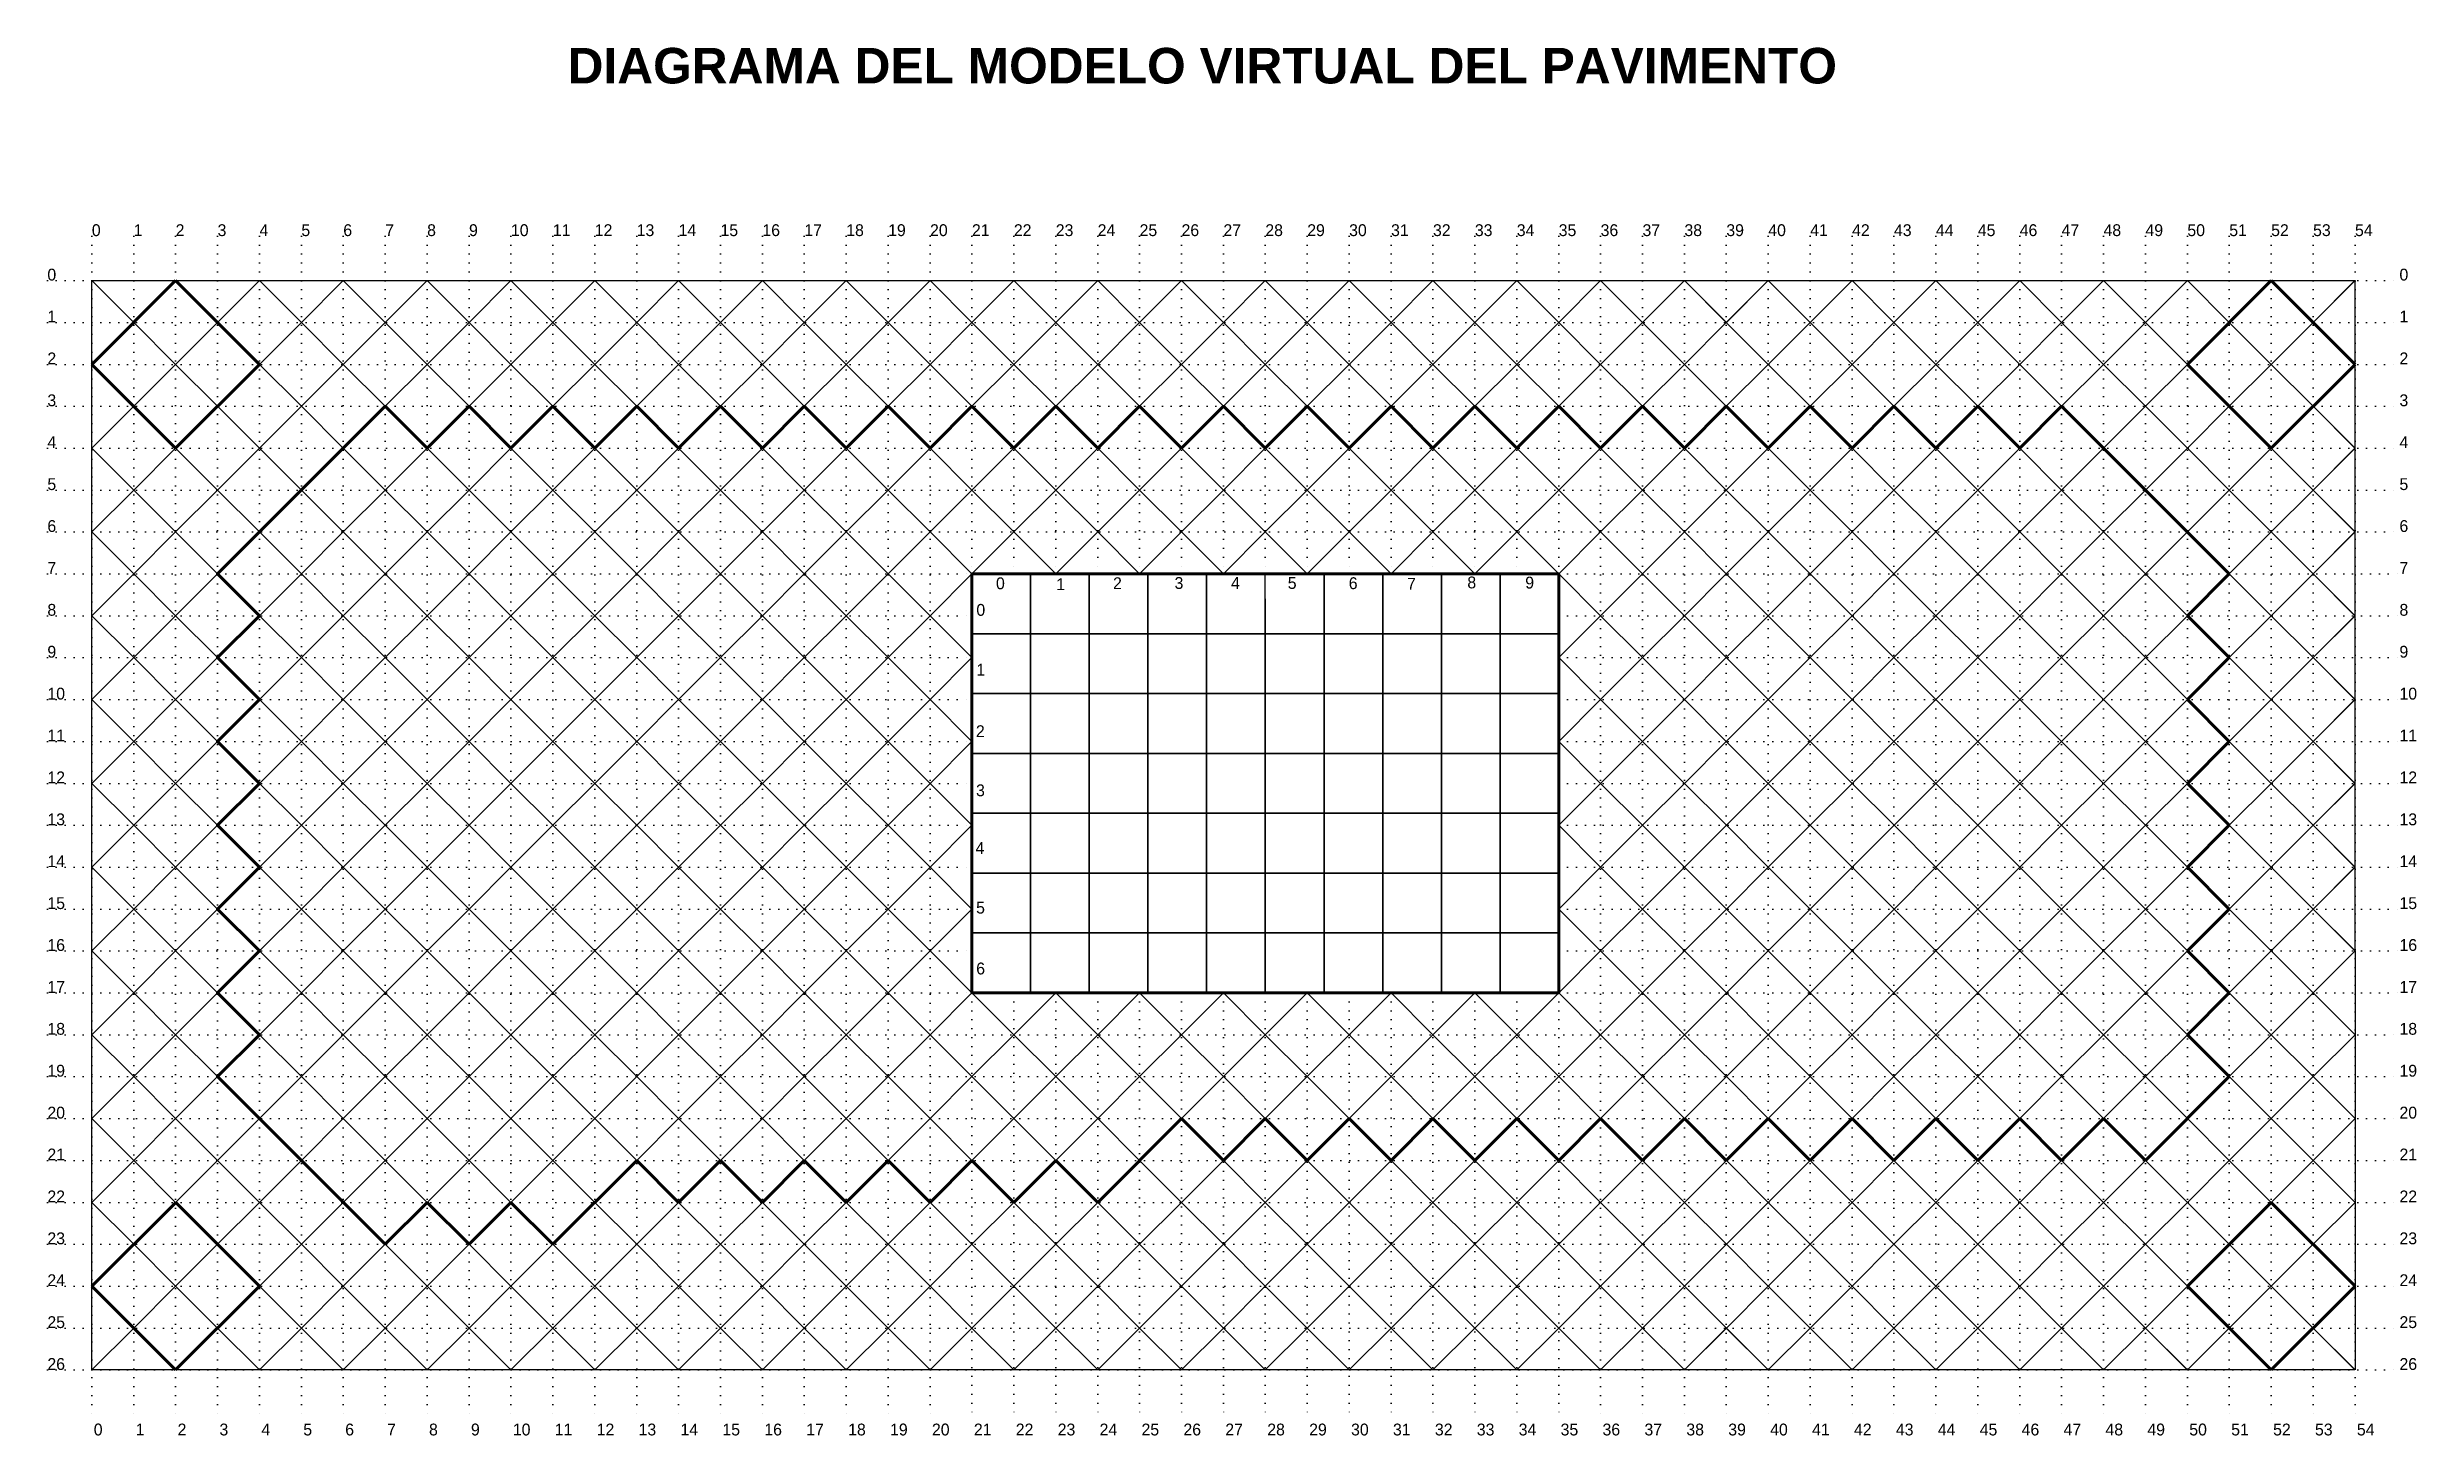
# Paper-space layout 'Layout1 (2)' of a CAD drawing. Header units: millimetres. Extents: x 307 to 8301, y 890 to 5576.
import ezdxf

# ---------------------------------------------------------------- set-up
doc = ezdxf.new("R2010")
doc.units = ezdxf.units.MM
doc.linetypes.add('ACAD_ISO07W100', pattern=[3, 0, -3])

psp = doc.layouts.new('Layout1 (2)')

# ---------------------------------------------------------------- texts
at = {"color": 4, "lineweight": 60, "insert": (2062.1, 5573.9), "char_height": 120, "width": 4457.039, "attachment_point": 1}
psp.add_mtext('{\\fArial|b1|i0|c0|p34;\\C7;DIAGRAMA DEL MODELO VIRTUAL DEL PAVIMENTO\\fArial|b0|i0|c0|p34;\\C4;}', dxfattribs=at)
at = {"char_height": 40, "attachment_point": 1}
for s, insert, width in [('0', (456.8, 4978.7), 90.501), ('1', (598.2, 4978.7), 90.501), ('2', (739.6, 4978.7), 90.501), ('3', (881.1, 4978.7), 90.501), ('4', (1022.5, 4978.7), 90.501), ('5', (1163.9, 4978.7), 90.501), ('6', (1305.3, 4978.7), 90.501), ('7', (1446.8, 4978.7), 90.501), ('8', (1588.2, 4978.7), 90.501), ('9', (1729.6, 4978.7), 90.501), ('10', (1871, 4978.7), 90.501), ('11', (2012.4, 4978.7), 90.501), ('12', (2153.9, 4978.7), 90.501), ('13', (2295.3, 4978.7), 90.501), ('14', (2436.7, 4978.7), 90.501), ('15', (2578.1, 4978.7), 90.501), ('16', (2719.5, 4978.7), 90.501), ('17', (2861, 4978.7), 90.501), ('18', (3002.4, 4978.7), 90.501), ('19', (3143.8, 4978.7), 90.501), ('20', (3285.2, 4978.7), 90.501), ('21', (3426.7, 4978.7), 90.501), ('22', (3568.1, 4978.7), 90.501), ('23', (3709.5, 4978.7), 90.501), ('24', (3850.9, 4978.7), 90.501), ('25', (3992.3, 4978.7), 90.501), ('26', (4133.8, 4978.7), 90.501), ('27', (4275.2, 4978.7), 90.501), ('28', (4416.6, 4978.7), 90.501), ('29', (4558, 4978.7), 141.421), ('30', (4699.4, 4978.7), 90.501), ('31', (4840.9, 4978.7), 90.501), ('32', (4982.3, 4978.7), 90.501), ('33', (5123.7, 4978.7), 90.501), ('34', (5265.1, 4978.7), 90.501), ('35', (5406.6, 4978.7), 90.501), ('36', (5548, 4978.7), 90.501), ('37', (5689.4, 4978.7), 90.501), ('38', (5830.8, 4978.7), 90.501), ('39', (5972.2, 4978.7), 90.501), ('40', (6113.7, 4978.7), 90.501), ('41', (6255.1, 4978.7), 90.501), ('42', (6396.5, 4978.7), 90.501), ('43', (6537.9, 4978.7), 90.501), ('44', (6679.3, 4978.7), 90.501), ('45', (6820.8, 4978.7), 90.501), ('46', (6962.2, 4978.7), 90.501), ('47', (7103.6, 4978.7), 90.501), ('48', (7245, 4978.7), 90.501), ('49', (7386.5, 4978.7), 90.501), ('50', (7527.9, 4978.7), 90.501), ('51', (7669.3, 4978.7), 90.501), ('52', (7810.7, 4978.7), 90.501), ('53', (7952.1, 4978.7), 0.0000078), ('54', (8093.6, 4978.7), 90.501), ('0', (306.8, 4828.7), 90.501), ('0', (8243.6, 4828.7), 90.501), ('1', (306.8, 4687.3), 90.501), ('1', (8243.6, 4687.3), 90.501), ('2', (306.8, 4545.9), 90.501), ('2', (8243.6, 4545.9), 90.501), ('3', (306.8, 4404.5), 90.501), ('3', (8243.6, 4404.5), 90.501), ('4', (306.8, 4263), 90.501), ('4', (8243.6, 4263), 90.501), ('5', (306.8, 4121.6), 90.501), ('5', (8243.6, 4121.6), 90.501), ('6', (306.8, 3980.2), 90.501), ('6', (8243.6, 3980.2), 90.501), ('7', (306.8, 3838.8), 90.501), ('7', (8243.6, 3838.8), 90.501), ('0', (3507.8, 3786.8), 90.501), ('1', (3710.9, 3783.8), 90.501), ('2', (3902.8, 3787.1), 90.501), ('3', (4110.3, 3787.9), 90.501), ('4', (4300.9, 3788), 90.501), ('5', (4492.3, 3787.9), 90.501), ('6', (4698.1, 3787.2), 90.501), ('7', (4894.8, 3785.3), 90.501), ('8', (5098.3, 3789.7), 90.501), ('9', (5293.7, 3789.2), 90.501), ('8', (306.8, 3697.3), 90.501), ('0', (3441.6, 3697.1), 90.501), ('8', (8243.6, 3697.3), 90.501), ('9', (306.8, 3555.9), 90.501), ('9', (8243.6, 3555.9), 90.501), ('1', (3441.6, 3495.5), 90.501), ('10', (306.8, 3414.5), 90.501), ('10', (8243.6, 3414.5), 90.501), ('2', (3440, 3287.6), 90.501), ('11', (306.8, 3273.1), 90.501), ('11', (8243.6, 3273.1), 90.501), ('12', (306.8, 3131.7), 90.501), ('12', (8243.6, 3131.7), 90.501), ('3', (3440.5, 3088.1), 90.501), ('13', (306.8, 2990.2), 90.501), ('13', (8243.6, 2990.2), 90.501), ('4', (3438.7, 2893.2), 90.501), ('14', (306.8, 2848.8), 90.501), ('14', (8243.6, 2848.8), 90.501), ('15', (306.8, 2707.4), 90.501), ('5', (3440.7, 2692.1), 90.501), ('15', (8243.6, 2707.4), 90.501), ('16', (306.8, 2566), 90.501), ('16', (8243.6, 2566), 90.501), ('6', (3441, 2486.7), 90.501), ('17', (306.8, 2424.6), 90.501), ('17', (8243.6, 2424.6), 90.501), ('18', (306.8, 2283.1), 90.501), ('18', (8243.6, 2283.1), 90.501), ('19', (306.8, 2141.7), 90.501), ('19', (8243.6, 2141.7), 90.501), ('20', (306.8, 2000.3), 90.501), ('20', (8243.6, 2000.3), 90.501), ('21', (306.8, 1858.9), 90.501), ('21', (8243.6, 1858.9), 90.501), ('22', (306.8, 1717.4), 90.501), ('22', (8243.6, 1717.4), 90.501), ('23', (306.8, 1576), 90.501), ('23', (8243.6, 1576), 90.501), ('24', (306.8, 1434.6), 90.501), ('24', (8243.6, 1434.6), 90.501), ('25', (306.8, 1293.2), 90.501), ('25', (8243.6, 1293.2), 90.501), ('26', (306.8, 1151.8), 90.501), ('26', (8243.6, 1151.8), 90.501), ('0', (463.3, 930.7), 90.501), ('1', (604.7, 930.7), 90.501), ('2', (746.1, 930.7), 90.501), ('3', (887.5, 930.7), 90.501), ('4', (1029, 930.7), 90.501), ('5', (1170.4, 930.7), 90.501), ('6', (1311.8, 930.7), 90.501), ('7', (1453.2, 930.7), 90.501), ('8', (1594.6, 930.7), 90.501), ('9', (1736.1, 930.7), 90.501), ('10', (1877.5, 930.7), 90.501), ('11', (2018.9, 930.7), 90.501), ('12', (2160.3, 930.7), 90.501), ('13', (2301.7, 930.7), 90.501), ('14', (2443.2, 930.7), 90.501), ('15', (2584.6, 930.7), 90.501), ('16', (2726, 930.7), 90.501), ('17', (2867.4, 930.7), 90.501), ('18', (3008.9, 930.7), 90.501), ('19', (3150.3, 930.7), 90.501), ('20', (3291.7, 930.7), 90.501), ('21', (3433.1, 930.7), 90.501), ('22', (3574.5, 930.7), 90.501), ('23', (3716, 930.7), 90.501), ('24', (3857.4, 930.7), 90.501), ('25', (3998.8, 930.7), 90.501), ('26', (4140.2, 930.7), 90.501), ('27', (4281.6, 930.7), 90.501), ('28', (4423.1, 930.7), 90.501), ('29', (4564.5, 930.7), 141.421), ('30', (4705.9, 930.7), 90.501), ('31', (4847.3, 930.7), 90.501), ('32', (4988.8, 930.7), 90.501), ('33', (5130.2, 930.7), 90.501), ('34', (5271.6, 930.7), 90.501), ('35', (5413, 930.7), 90.501), ('36', (5554.4, 930.7), 90.501), ('37', (5695.9, 930.7), 90.501), ('38', (5837.3, 930.7), 90.501), ('39', (5978.7, 930.7), 90.501), ('40', (6120.1, 930.7), 90.501), ('41', (6261.5, 930.7), 90.501), ('42', (6403, 930.7), 90.501), ('43', (6544.4, 930.7), 90.501), ('44', (6685.8, 930.7), 90.501), ('45', (6827.2, 930.7), 90.501), ('46', (6968.7, 930.7), 90.501), ('47', (7110.1, 930.7), 90.501), ('48', (7251.5, 930.7), 90.501), ('49', (7392.9, 930.7), 90.501), ('50', (7534.3, 930.7), 90.501), ('51', (7675.8, 930.7), 90.501), ('52', (7817.2, 930.7), 90.501), ('53', (7958.6, 930.7), 0.0000078), ('54', (8100, 930.7), 90.501)]:
    psp.add_mtext(s, dxfattribs=dict(at, insert=insert, width=width))

# ---------------------------------------------------------------- blocks, each defined once
blk = doc.blocks.new('A$C41CC3310')
blk.add_line((141.4, 282.8), (141.4, 0))
blk.add_lwpolyline([(141.4, 282.8), (0, 141.4), (141.4, 0)])

# ---------------------------------------------------------------- linework, layer by layer
at = {"color": 253, "linetype": 'ACAD_ISO07W100', "ltscale": 10}
for p, q in [((456.8, 4938.7), (456.8, 961.8)), ((598.2, 4938.7), (598.2, 961.8)), ((739.6, 4938.7), (739.6, 961.8)), ((881.1, 4938.7), (881.1, 961.8)), ((1022.5, 4938.7), (1022.5, 961.8)), ((1163.9, 4938.7), (1163.9, 961.8)), ((1305.3, 4938.7), (1305.3, 961.8)), ((1446.8, 4938.7), (1446.8, 961.8)), ((1588.2, 4938.7), (1588.2, 961.8)), ((1729.6, 4938.7), (1729.6, 961.8)), ((1871, 4938.7), (1871, 961.8)), ((2012.4, 4938.7), (2012.4, 961.8)), ((2153.9, 4938.7), (2153.9, 961.8)), ((2295.3, 4938.7), (2295.3, 961.8)), ((2436.7, 4938.7), (2436.7, 961.8)), ((2578.1, 4938.7), (2578.1, 961.8)), ((2719.5, 4938.7), (2719.5, 961.8)), ((2861, 4938.7), (2861, 961.8)), ((3002.4, 4938.7), (3002.4, 961.8)), ((3143.8, 4938.7), (3143.8, 961.8)), ((3285.2, 4938.7), (3285.2, 961.8)), ((3426.7, 4938.7), (3426.7, 3798.8)), ((3568.1, 4938.7), (3568.1, 3798.8)), ((3709.5, 4938.7), (3709.5, 3798.8)), ((3850.9, 4938.7), (3850.9, 3798.8)), ((3992.3, 4938.7), (3992.3, 3798.8)), ((4133.8, 4938.7), (4133.8, 3798.8)), ((4275.2, 4938.7), (4275.2, 3798.8)), ((4416.6, 4938.7), (4416.6, 3798.8)), ((4558, 4938.7), (4558, 3798.8)), ((4699.4, 4938.7), (4699.4, 3798.8)), ((4840.9, 4938.7), (4840.9, 3798.8)), ((4982.3, 4938.7), (4982.3, 3798.8)), ((5123.7, 4938.7), (5123.7, 3798.8)), ((5265.1, 4938.7), (5265.1, 3798.8)), ((5406.6, 4938.7), (5406.6, 3783.1)), ((5548, 4938.7), (5548, 961.8)), ((5689.4, 4938.7), (5689.4, 961.8)), ((5830.8, 4938.7), (5830.8, 961.8)), ((5972.2, 4938.7), (5972.2, 961.8)), ((6113.7, 4938.7), (6113.7, 961.8)), ((6255.1, 4938.7), (6255.1, 961.8)), ((6396.5, 4938.7), (6396.5, 961.8)), ((6537.9, 4938.7), (6537.9, 961.8)), ((6679.3, 4938.7), (6679.3, 961.8)), ((6820.8, 4938.7), (6820.8, 961.8)), ((6962.2, 4938.7), (6962.2, 961.8)), ((7103.6, 4938.7), (7103.6, 961.8)), ((7245, 4938.7), (7245, 961.8)), ((7386.5, 4938.7), (7386.5, 961.8)), ((7527.9, 4938.7), (7527.9, 961.8)), ((7669.3, 4938.7), (7669.3, 961.8)), ((7810.7, 4938.7), (7810.7, 961.8)), ((7952.1, 4938.7), (7952.1, 961.8)), ((8093.6, 4938.7), (8093.6, 961.8)), ((306.8, 4788.7), (8243.6, 4788.7)), ((306.8, 4647.3), (8243.6, 4647.3)), ((306.8, 4505.9), (8243.6, 4505.9)), ((306.8, 4364.5), (8243.6, 4364.5)), ((306.8, 4223), (8243.6, 4223)), ((306.8, 4081.6), (8243.6, 4081.6)), ((306.8, 3940.2), (8243.6, 3940.2)), ((306.8, 3798.8), (3426.7, 3798.8)), ((5406.6, 3798.8), (8243.6, 3798.8)), ((306.8, 3657.3), (3426.7, 3657.3)), ((5406.6, 3657.3), (8243.6, 3657.3)), ((306.8, 3515.9), (3426.7, 3515.9)), ((5406.6, 3515.9), (8243.6, 3515.9)), ((306.8, 3374.5), (3426.7, 3374.5)), ((5406.6, 3374.5), (8243.6, 3374.5)), ((306.8, 3233.1), (3426.7, 3233.1)), ((5406.6, 3233.1), (8243.6, 3233.1)), ((306.8, 3091.7), (3426.7, 3091.7)), ((5406.6, 3091.7), (8243.6, 3091.7)), ((306.8, 2950.2), (3426.7, 2950.2)), ((5406.6, 2950.2), (8243.6, 2950.2)), ((306.8, 2808.8), (3426.7, 2808.8)), ((5406.6, 2808.8), (8243.6, 2808.8)), ((306.8, 2667.4), (3426.7, 2667.4)), ((5406.6, 2667.4), (8243.6, 2667.4)), ((306.8, 2526), (3426.7, 2526)), ((5406.6, 2526), (8243.6, 2526)), ((306.8, 2384.6), (3426.7, 2384.6)), ((3426.7, 2384.6), (3426.7, 961.8)), ((3568.1, 2384.6), (3568.1, 961.8)), ((3709.5, 2384.6), (3709.5, 961.8)), ((3850.9, 2384.6), (3850.9, 961.8)), ((3992.3, 2384.6), (3992.3, 961.8)), ((4133.8, 2384.6), (4133.8, 961.8)), ((4275.2, 2384.6), (4275.2, 961.8)), ((4416.6, 2384.6), (4416.6, 961.8)), ((4558, 2384.6), (4558, 961.8)), ((4699.4, 2384.6), (4699.4, 961.8)), ((4840.9, 2384.6), (4840.9, 961.8)), ((4982.3, 2384.6), (4982.3, 961.8)), ((5123.7, 2384.6), (5123.7, 961.8)), ((5265.1, 2384.6), (5265.1, 961.8)), ((5406.5, 2384.6), (8243.6, 2384.6)), ((5406.6, 2384.6), (5406.6, 961.8)), ((306.8, 2243.1), (8243.6, 2243.1)), ((306.8, 2101.7), (8243.6, 2101.7)), ((306.8, 1960.3), (8243.6, 1960.3)), ((306.8, 1818.9), (8243.6, 1818.9)), ((306.8, 1677.4), (8243.6, 1677.4)), ((306.8, 1536), (8243.6, 1536)), ((306.8, 1394.6), (8243.6, 1394.6)), ((306.8, 1253.2), (8243.6, 1253.2)), ((306.8, 1111.8), (8243.6, 1111.8))]:
    psp.add_line(p, q, dxfattribs=at)
at = {"color": 6, "lineweight": 60}
for p, q in [((456.8, 4505.9), (739.6, 4788.7)), ((739.6, 4788.7), (1022.5, 4505.9)), ((7527.9, 4505.9), (7810.7, 4788.7)), ((7810.7, 4788.7), (8093.6, 4505.9)), ((739.6, 4223.1), (456.8, 4505.9)), ((1022.5, 4505.9), (739.6, 4223.1)), ((7810.7, 4223.1), (7527.9, 4505.9)), ((8093.6, 4505.9), (7810.7, 4223.1)), ((456.8, 1394.6), (739.7, 1677.4)), ((739.7, 1677.4), (1022.5, 1394.6)), ((7810.7, 1677.5), (7527.9, 1394.6)), ((8093.6, 1394.6), (7810.7, 1677.5)), ((739.6, 1111.8), (456.8, 1394.6)), ((1022.5, 1394.6), (739.6, 1111.8)), ((7527.9, 1394.6), (7810.7, 1111.8)), ((7810.7, 1111.8), (8093.6, 1394.6))]:
    psp.add_line(p, q, dxfattribs=at)
at = {"color": 40, "lineweight": 60}
for p, q in [((1446.8, 4364.5), (1305.4, 4223)), ((1588.2, 4223.1), (1446.8, 4364.5)), ((1729.6, 4364.5), (1588.2, 4223.1)), ((1871, 4223.1), (1729.6, 4364.5)), ((2012.4, 4364.5), (1871, 4223.1)), ((2153.9, 4223), (2012.4, 4364.5)), ((2295.3, 4364.5), (2153.9, 4223)), ((2436.7, 4223), (2295.3, 4364.5)), ((2578.1, 4364.5), (2436.7, 4223)), ((2719.5, 4223.1), (2578.1, 4364.5)), ((2861, 4364.5), (2719.5, 4223.1)), ((3002.4, 4223), (2861, 4364.5)), ((3143.8, 4364.5), (3002.4, 4223)), ((3285.3, 4223), (3143.8, 4364.5)), ((3426.7, 4364.5), (3285.3, 4223)), ((3568.1, 4223), (3426.7, 4364.5)), ((3709.5, 4364.5), (3568.1, 4223)), ((3850.9, 4223), (3709.5, 4364.5)), ((3992.3, 4364.5), (3850.9, 4223)), ((4133.8, 4223), (3992.3, 4364.5)), ((4275.2, 4364.5), (4133.8, 4223)), ((4416.6, 4223), (4275.2, 4364.5)), ((4558, 4364.5), (4416.6, 4223)), ((4699.4, 4223.1), (4558, 4364.5)), ((4840.9, 4364.5), (4699.4, 4223.1)), ((4982.3, 4223), (4840.9, 4364.5)), ((5123.7, 4364.5), (4982.3, 4223)), ((5265.1, 4223.1), (5123.7, 4364.5)), ((5406.5, 4364.5), (5265.1, 4223.1)), ((5548, 4223.1), (5406.5, 4364.5)), ((5689.4, 4364.5), (5548, 4223.1)), ((5830.8, 4223.1), (5689.4, 4364.5)), ((5972.2, 4364.5), (5830.8, 4223.1)), ((6113.7, 4223), (5972.2, 4364.5)), ((6255.1, 4364.5), (6113.7, 4223)), ((6396.5, 4223.1), (6255.1, 4364.5)), ((6537.9, 4364.5), (6396.5, 4223.1)), ((6679.4, 4223), (6537.9, 4364.5)), ((6820.8, 4364.5), (6679.4, 4223)), ((6962.2, 4223), (6820.8, 4364.5)), ((7103.6, 4364.5), (6962.2, 4223)), ((7669.3, 3798.8), (7103.6, 4364.5)), ((1305.3, 4223.1), (881.1, 3798.8)), ((881.1, 3798.8), (1022.5, 3657.3)), ((7527.9, 3657.3), (7669.3, 3798.8)), ((1022.5, 3657.3), (881.1, 3515.9)), ((7669.3, 3515.9), (7527.9, 3657.3)), ((881.1, 3515.9), (1022.5, 3374.5)), ((7527.9, 3374.5), (7669.3, 3515.9)), ((1022.5, 3374.5), (881.1, 3233.1)), ((7669.3, 3233.1), (7527.9, 3374.5)), ((881.1, 3233.1), (1022.5, 3091.7)), ((7527.9, 3091.7), (7669.3, 3233.1)), ((1022.5, 3091.7), (881.1, 2950.3)), ((7669.3, 2950.2), (7527.9, 3091.7)), ((881.1, 2950.3), (1022.5, 2808.8)), ((7527.9, 2808.8), (7669.3, 2950.2)), ((1022.5, 2808.8), (881.1, 2667.4)), ((7669.3, 2667.4), (7527.9, 2808.8)), ((881.1, 2667.4), (1022.5, 2526)), ((7527.9, 2526), (7669.3, 2667.4)), ((1022.5, 2526), (881.1, 2384.6)), ((7669.3, 2384.6), (7527.9, 2526)), ((881.1, 2384.6), (1022.5, 2243.1)), ((7527.9, 2243.1), (7669.3, 2384.6)), ((1022.5, 2243.1), (881.1, 2101.8)), ((7669.3, 2101.7), (7527.9, 2243.1)), ((881.1, 2101.7), (1446.7, 1536)), ((7386.4, 1818.9), (7669.3, 2101.7)), ((3850.9, 1677.5), (4133.8, 1960.3)), ((4133.8, 1960.3), (4275.2, 1818.9)), ((4275.2, 1818.9), (4416.6, 1960.3)), ((4416.6, 1960.3), (4558, 1818.9)), ((4558, 1818.9), (4699.5, 1960.3)), ((4699.5, 1960.3), (4840.9, 1818.9)), ((4840.9, 1818.9), (4982.3, 1960.3)), ((4982.3, 1960.3), (5123.7, 1818.9)), ((5123.7, 1818.9), (5265.1, 1960.3)), ((5265.1, 1960.3), (5406.6, 1818.9)), ((5406.6, 1818.9), (5548, 1960.3)), ((5548, 1960.3), (5689.4, 1818.9)), ((5689.4, 1818.9), (5830.8, 1960.3)), ((5830.8, 1960.3), (5972.2, 1818.9)), ((5972.2, 1818.9), (6113.7, 1960.3)), ((6113.7, 1960.3), (6255.1, 1818.9)), ((6255.1, 1818.9), (6396.6, 1960.3)), ((6396.6, 1960.3), (6537.9, 1818.9)), ((6537.9, 1818.9), (6679.3, 1960.3)), ((6679.3, 1960.3), (6820.8, 1818.9)), ((6820.8, 1818.9), (6962.2, 1960.3)), ((6962.2, 1960.3), (7103.6, 1818.9)), ((7103.6, 1818.9), (7245, 1960.3)), ((7245, 1960.3), (7386.4, 1818.9)), ((2012.5, 1536), (2295.3, 1818.9)), ((2295.3, 1818.9), (2436.7, 1677.4)), ((2436.7, 1677.4), (2578.2, 1818.9)), ((2578.2, 1818.9), (2719.5, 1677.5)), ((2719.5, 1677.5), (2861, 1818.9)), ((2861, 1818.9), (3002.4, 1677.5)), ((3002.4, 1677.5), (3143.8, 1818.9)), ((3143.8, 1818.9), (3285.2, 1677.4)), ((3285.2, 1677.4), (3426.6, 1818.9)), ((3426.6, 1818.9), (3568, 1677.4)), ((3568, 1677.4), (3709.5, 1818.9)), ((3709.5, 1818.9), (3850.9, 1677.5)), ((1446.7, 1536), (1588.2, 1677.4)), ((1588.2, 1677.4), (1729.6, 1536)), ((1729.6, 1536), (1871, 1677.4)), ((1871, 1677.4), (2012.5, 1536))]:
    psp.add_line(p, q, dxfattribs=at)
at = {"color": 1, "lineweight": 60}
for p, q in [((3426.7, 3798.8), (3426.7, 2384.6)), ((5406.6, 3798.8), (3426.7, 3798.8)), ((5406.6, 2384.6), (5406.6, 3798.8)), ((3426.7, 2384.6), (5406.6, 2384.6))]:
    psp.add_line(p, q, dxfattribs=at)
psp.add_line((3568.1, 2101.7), (3568.1, 2101.7))
at = {"color": 3, "lineweight": 60}
psp.add_line((2436.7, 1677.4), (2436.7, 1677.4), dxfattribs=at)
for points in [[(739.6, 4788.7), (598.2, 4647.3), (739.6, 4505.9), (881.1, 4647.3)], [(1022.5, 4788.7), (881.1, 4647.3), (1022.5, 4505.9), (1163.9, 4647.3)], [(1305.3, 4788.7), (1163.9, 4647.3), (1305.3, 4505.9), (1446.8, 4647.3)], [(1588.2, 4788.7), (1446.8, 4647.3), (1588.2, 4505.9), (1729.6, 4647.3)], [(1871, 4788.7), (1729.6, 4647.3), (1871, 4505.9), (2012.4, 4647.3)], [(2153.9, 4788.7), (2012.4, 4647.3), (2153.9, 4505.9), (2295.3, 4647.3)], [(2436.7, 4788.7), (2295.3, 4647.3), (2436.7, 4505.9), (2578.1, 4647.3)], [(2719.5, 4788.7), (2578.1, 4647.3), (2719.5, 4505.9), (2861, 4647.3)], [(3002.4, 4788.7), (2861, 4647.3), (3002.4, 4505.9), (3143.8, 4647.3)], [(3285.2, 4788.7), (3143.8, 4647.3), (3285.2, 4505.9), (3426.7, 4647.3)], [(3568.1, 4788.7), (3426.7, 4647.3), (3568.1, 4505.9), (3709.5, 4647.3)], [(3850.9, 4788.7), (3709.5, 4647.3), (3850.9, 4505.9), (3992.3, 4647.3)], [(4133.8, 4788.7), (3992.3, 4647.3), (4133.8, 4505.9), (4275.2, 4647.3)], [(4416.6, 4788.7), (4275.2, 4647.3), (4416.6, 4505.9), (4558, 4647.3)], [(4699.4, 4788.7), (4558, 4647.3), (4699.4, 4505.9), (4840.9, 4647.3)], [(4982.3, 4788.7), (4840.9, 4647.3), (4982.3, 4505.9), (5123.7, 4647.3)], [(5265.1, 4788.7), (5123.7, 4647.3), (5265.1, 4505.9), (5406.6, 4647.3)], [(5548, 4788.7), (5406.6, 4647.3), (5548, 4505.9), (5689.4, 4647.3)], [(5830.8, 4788.7), (5689.4, 4647.3), (5830.8, 4505.9), (5972.2, 4647.3)], [(6113.7, 4788.7), (5972.2, 4647.3), (6113.7, 4505.9), (6255.1, 4647.3)], [(6396.5, 4788.7), (6255.1, 4647.3), (6396.5, 4505.9), (6537.9, 4647.3)], [(6679.3, 4788.7), (6537.9, 4647.3), (6679.3, 4505.9), (6820.8, 4647.3)], [(6962.2, 4788.7), (6820.8, 4647.3), (6962.2, 4505.9), (7103.6, 4647.3)], [(7245, 4788.7), (7103.6, 4647.3), (7245, 4505.9), (7386.5, 4647.3)], [(7527.9, 4788.7), (7386.5, 4647.3), (7527.9, 4505.9), (7669.3, 4647.3)], [(7810.7, 4788.7), (7669.3, 4647.3), (7810.7, 4505.9), (7952.1, 4647.3)], [(598.2, 4647.3), (456.8, 4505.9), (598.2, 4364.5), (739.6, 4505.9)], [(881.1, 4647.3), (739.6, 4505.9), (881.1, 4364.5), (1022.5, 4505.9)], [(1163.9, 4647.3), (1022.5, 4505.9), (1163.9, 4364.5), (1305.3, 4505.9)], [(1446.8, 4647.3), (1305.3, 4505.9), (1446.8, 4364.5), (1588.2, 4505.9)], [(1729.6, 4647.3), (1588.2, 4505.9), (1729.6, 4364.5), (1871, 4505.9)], [(2012.4, 4647.3), (1871, 4505.9), (2012.4, 4364.5), (2153.9, 4505.9)], [(2295.3, 4647.3), (2153.9, 4505.9), (2295.3, 4364.5), (2436.7, 4505.9)], [(2578.1, 4647.3), (2436.7, 4505.9), (2578.1, 4364.5), (2719.5, 4505.9)], [(2861, 4647.3), (2719.5, 4505.9), (2861, 4364.5), (3002.4, 4505.9)], [(3143.8, 4647.3), (3002.4, 4505.9), (3143.8, 4364.5), (3285.2, 4505.9)], [(3426.7, 4647.3), (3285.2, 4505.9), (3426.7, 4364.5), (3568.1, 4505.9)], [(4840.9, 4647.3), (4699.4, 4505.9), (4840.9, 4364.5), (4982.3, 4505.9)], [(7952.1, 4647.3), (7810.7, 4505.9), (7952.1, 4364.5), (8093.6, 4505.9)], [(3568.1, 4505.9), (3426.7, 4364.5), (3568.1, 4223.1), (3709.5, 4364.5)], [(3850.9, 4505.9), (3709.5, 4364.5), (3850.9, 4223.1), (3992.3, 4364.5)], [(4133.8, 4505.9), (3992.3, 4364.5), (4133.8, 4223.1), (4275.2, 4364.5)], [(4416.6, 4505.9), (4275.2, 4364.5), (4416.6, 4223.1), (4558, 4364.5)], [(4699.4, 4505.9), (4558, 4364.5), (4699.4, 4223.1), (4840.9, 4364.5)], [(4982.3, 4505.9), (4840.9, 4364.5), (4982.3, 4223.1), (5123.7, 4364.5)], [(5265.1, 4505.9), (5123.7, 4364.5), (5265.1, 4223.1), (5406.6, 4364.5)], [(5548, 4505.9), (5406.6, 4364.5), (5548, 4223.1), (5689.4, 4364.5)], [(5830.8, 4505.9), (5689.4, 4364.5), (5830.8, 4223.1), (5972.2, 4364.5)], [(6113.7, 4505.9), (5972.2, 4364.5), (6113.7, 4223.1), (6255.1, 4364.5)], [(6396.5, 4505.9), (6255.1, 4364.5), (6396.5, 4223.1), (6537.9, 4364.5)], [(6679.3, 4505.9), (6537.9, 4364.5), (6679.3, 4223.1), (6820.8, 4364.5)], [(6962.2, 4505.9), (6820.8, 4364.5), (6962.2, 4223.1), (7103.6, 4364.5)], [(7245, 4505.9), (7103.6, 4364.5), (7245, 4223.1), (7386.5, 4364.5)], [(7527.9, 4505.9), (7386.5, 4364.5), (7527.9, 4223.1), (7669.3, 4364.5)], [(7810.7, 4505.9), (7669.3, 4364.5), (7810.7, 4223.1), (7952.1, 4364.5)], [(598.2, 4364.5), (456.8, 4223.1), (598.2, 4081.6), (739.6, 4223.1)], [(881.1, 4364.5), (739.6, 4223.1), (881.1, 4081.6), (1022.5, 4223.1)], [(1163.9, 4364.5), (1022.5, 4223.1), (1163.9, 4081.6), (1305.3, 4223.1)], [(1446.8, 4364.5), (1305.3, 4223.1), (1446.8, 4081.6), (1588.2, 4223.1)], [(1729.6, 4364.5), (1588.2, 4223.1), (1729.6, 4081.6), (1871, 4223.1)], [(2012.4, 4364.5), (1871, 4223.1), (2012.4, 4081.6), (2153.9, 4223.1)], [(2295.3, 4364.5), (2153.9, 4223.1), (2295.3, 4081.6), (2436.7, 4223.1)], [(2578.1, 4364.5), (2436.7, 4223.1), (2578.1, 4081.6), (2719.5, 4223.1)], [(2861, 4364.5), (2719.5, 4223.1), (2861, 4081.6), (3002.4, 4223.1)], [(3143.8, 4364.5), (3002.4, 4223.1), (3143.8, 4081.6), (3285.2, 4223.1)], [(3426.7, 4364.5), (3285.2, 4223.1), (3426.7, 4081.6), (3568.1, 4223.1)], [(7952.1, 4364.5), (7810.7, 4223.1), (7952.1, 4081.6), (8093.6, 4223.1)], [(3568.1, 4223.1), (3426.7, 4081.6), (3568.1, 3940.2), (3709.5, 4081.6)], [(3850.9, 4223.1), (3709.5, 4081.6), (3850.9, 3940.2), (3992.3, 4081.6)], [(4133.8, 4223.1), (3992.3, 4081.6), (4133.8, 3940.2), (4275.2, 4081.6)], [(4416.6, 4223.1), (4275.2, 4081.6), (4416.6, 3940.2), (4558, 4081.6)], [(4699.4, 4223.1), (4558, 4081.6), (4699.4, 3940.2), (4840.9, 4081.6)], [(4982.3, 4223.1), (4840.9, 4081.6), (4982.3, 3940.2), (5123.7, 4081.6)], [(5265.1, 4223.1), (5123.7, 4081.6), (5265.1, 3940.2), (5406.6, 4081.6)], [(5548, 4223.1), (5406.6, 4081.6), (5548, 3940.2), (5689.4, 4081.6)], [(5830.8, 4223.1), (5689.4, 4081.6), (5830.8, 3940.2), (5972.2, 4081.6)], [(6113.7, 4223.1), (5972.2, 4081.6), (6113.7, 3940.2), (6255.1, 4081.6)], [(6396.5, 4223.1), (6255.1, 4081.6), (6396.5, 3940.2), (6537.9, 4081.6)], [(6679.3, 4223.1), (6537.9, 4081.6), (6679.3, 3940.2), (6820.8, 4081.6)], [(6962.2, 4223.1), (6820.8, 4081.6), (6962.2, 3940.2), (7103.6, 4081.6)], [(7245, 4223.1), (7103.6, 4081.6), (7245, 3940.2), (7386.5, 4081.6)], [(7527.9, 4223.1), (7386.5, 4081.6), (7527.9, 3940.2), (7669.3, 4081.6)], [(7810.7, 4223.1), (7669.3, 4081.6), (7810.7, 3940.2), (7952.1, 4081.6)], [(598.2, 4081.6), (456.8, 3940.2), (598.2, 3798.8), (739.6, 3940.2)], [(881.1, 4081.6), (739.6, 3940.2), (881.1, 3798.8), (1022.5, 3940.2)], [(1163.9, 4081.6), (1022.5, 3940.2), (1163.9, 3798.8), (1305.3, 3940.2)], [(1446.8, 4081.6), (1305.3, 3940.2), (1446.8, 3798.8), (1588.2, 3940.2)], [(1729.6, 4081.6), (1588.2, 3940.2), (1729.6, 3798.8), (1871, 3940.2)], [(2012.4, 4081.6), (1871, 3940.2), (2012.4, 3798.8), (2153.9, 3940.2)], [(2295.3, 4081.6), (2153.9, 3940.2), (2295.3, 3798.8), (2436.7, 3940.2)], [(2578.1, 4081.6), (2436.7, 3940.2), (2578.1, 3798.8), (2719.5, 3940.2)], [(2861, 4081.6), (2719.5, 3940.2), (2861, 3798.8), (3002.4, 3940.2)], [(3143.8, 4081.6), (3002.4, 3940.2), (3143.8, 3798.8), (3285.2, 3940.2)], [(3426.7, 4081.6), (3285.2, 3940.2), (3426.7, 3798.8), (3568.1, 3940.2)], [(3709.5, 4081.6), (3568.1, 3940.2), (3709.5, 3798.8), (3850.9, 3940.2)], [(3992.3, 4081.6), (3850.9, 3940.2), (3992.3, 3798.8), (4133.8, 3940.2)], [(4275.2, 4081.6), (4133.8, 3940.2), (4275.2, 3798.8), (4416.6, 3940.2)], [(4558, 4081.6), (4416.6, 3940.2), (4558, 3798.8), (4699.4, 3940.2)], [(4840.9, 4081.6), (4699.4, 3940.2), (4840.9, 3798.8), (4982.3, 3940.2)], [(5123.7, 4081.6), (4982.3, 3940.2), (5123.7, 3798.8), (5265.1, 3940.2)], [(7952.1, 4081.6), (7810.7, 3940.2), (7952.1, 3798.8), (8093.6, 3940.2)], [(5548, 3940.2), (5406.6, 3798.8), (5548, 3657.4), (5689.4, 3798.8)], [(5830.8, 3940.2), (5689.4, 3798.8), (5830.8, 3657.4), (5972.2, 3798.8)], [(6113.7, 3940.2), (5972.2, 3798.8), (6113.7, 3657.4), (6255.1, 3798.8)], [(6396.5, 3940.2), (6255.1, 3798.8), (6396.5, 3657.4), (6537.9, 3798.8)], [(6679.3, 3940.2), (6537.9, 3798.8), (6679.3, 3657.4), (6820.8, 3798.8)], [(6962.2, 3940.2), (6820.8, 3798.8), (6962.2, 3657.4), (7103.6, 3798.8)], [(7245, 3940.2), (7103.6, 3798.8), (7245, 3657.4), (7386.5, 3798.8)], [(7527.9, 3940.2), (7386.5, 3798.8), (7527.9, 3657.4), (7669.3, 3798.8)], [(7810.7, 3940.2), (7669.3, 3798.8), (7810.7, 3657.4), (7952.1, 3798.8)], [(598.2, 3798.8), (456.8, 3657.4), (598.2, 3515.9), (739.6, 3657.4)], [(881.1, 3798.8), (739.6, 3657.4), (881.1, 3515.9), (1022.5, 3657.4)], [(1163.9, 3798.8), (1022.5, 3657.4), (1163.9, 3515.9), (1305.3, 3657.4)], [(1446.8, 3798.8), (1305.3, 3657.4), (1446.8, 3515.9), (1588.2, 3657.4)], [(1729.6, 3798.8), (1588.2, 3657.4), (1729.6, 3515.9), (1871, 3657.4)], [(2012.4, 3798.8), (1871, 3657.4), (2012.4, 3515.9), (2153.9, 3657.4)], [(2295.3, 3798.8), (2153.9, 3657.4), (2295.3, 3515.9), (2436.7, 3657.4)], [(2578.1, 3798.8), (2436.7, 3657.4), (2578.1, 3515.9), (2719.5, 3657.4)], [(2861, 3798.8), (2719.5, 3657.4), (2861, 3515.9), (3002.4, 3657.4)], [(3143.8, 3798.8), (3002.4, 3657.4), (3143.8, 3515.9), (3285.2, 3657.4)], [(3426.7, 3798.8), (3624.6, 3798.8), (3624.6, 3596.8), (3426.7, 3596.8)], [(3624.6, 3798.8), (3822.6, 3798.8), (3822.6, 3596.8), (3624.6, 3596.8)], [(3822.6, 3798.8), (4020.6, 3798.8), (4020.6, 3596.8), (3822.6, 3596.8)], [(4020.6, 3798.8), (4218.6, 3798.8), (4218.6, 3596.8), (4020.6, 3596.8)], [(4416.6, 3798.8), (4614.6, 3798.8), (4614.6, 3596.8), (4416.6, 3596.8)], [(4614.6, 3798.8), (4812.6, 3798.8), (4812.6, 3596.8), (4614.6, 3596.8)], [(4812.6, 3798.8), (5010.6, 3798.8), (5010.6, 3596.8), (4812.6, 3596.8)], [(5010.6, 3798.8), (5208.6, 3798.8), (5208.6, 3596.8), (5010.6, 3596.8)], [(5208.6, 3798.8), (5406.6, 3798.8), (5406.6, 3596.8), (5208.6, 3596.8)], [(7952.1, 3798.8), (7810.7, 3657.4), (7952.1, 3515.9), (8093.6, 3657.4)], [(5548, 3657.4), (5406.6, 3515.9), (5548, 3374.5), (5689.4, 3515.9)], [(5830.8, 3657.4), (5689.4, 3515.9), (5830.8, 3374.5), (5972.2, 3515.9)], [(6113.7, 3657.4), (5972.2, 3515.9), (6113.7, 3374.5), (6255.1, 3515.9)], [(6396.5, 3657.4), (6255.1, 3515.9), (6396.5, 3374.5), (6537.9, 3515.9)], [(6679.3, 3657.4), (6537.9, 3515.9), (6679.3, 3374.5), (6820.8, 3515.9)], [(6962.2, 3657.4), (6820.8, 3515.9), (6962.2, 3374.5), (7103.6, 3515.9)], [(7245, 3657.4), (7103.6, 3515.9), (7245, 3374.5), (7386.5, 3515.9)], [(7527.9, 3657.4), (7386.5, 3515.9), (7527.9, 3374.5), (7669.3, 3515.9)], [(7810.7, 3657.4), (7669.3, 3515.9), (7810.7, 3374.5), (7952.1, 3515.9)], [(3426.7, 3596.8), (3624.6, 3596.8), (3624.6, 3394.7), (3426.7, 3394.7)], [(3624.6, 3596.8), (3822.6, 3596.8), (3822.6, 3394.7), (3624.6, 3394.7)], [(3822.6, 3596.8), (4020.6, 3596.8), (4020.6, 3394.7), (3822.6, 3394.7)], [(4020.6, 3596.8), (4218.6, 3596.8), (4218.6, 3394.7), (4020.6, 3394.7)], [(4218.6, 3596.8), (4416.6, 3596.8), (4416.6, 3394.7), (4218.6, 3394.7)], [(4416.6, 3596.8), (4614.6, 3596.8), (4614.6, 3394.7), (4416.6, 3394.7)], [(4614.6, 3596.8), (4812.6, 3596.8), (4812.6, 3394.7), (4614.6, 3394.7)], [(4812.6, 3596.8), (5010.6, 3596.8), (5010.6, 3394.7), (4812.6, 3394.7)], [(5010.6, 3596.8), (5208.6, 3596.8), (5208.6, 3394.7), (5010.6, 3394.7)], [(5208.6, 3596.8), (5406.6, 3596.8), (5406.6, 3394.7), (5208.6, 3394.7)], [(598.2, 3515.9), (456.8, 3374.5), (598.2, 3233.1), (739.6, 3374.5)], [(881.1, 3515.9), (739.6, 3374.5), (881.1, 3233.1), (1022.5, 3374.5)], [(1163.9, 3515.9), (1022.5, 3374.5), (1163.9, 3233.1), (1305.3, 3374.5)], [(1446.8, 3515.9), (1305.3, 3374.5), (1446.8, 3233.1), (1588.2, 3374.5)], [(1729.6, 3515.9), (1588.2, 3374.5), (1729.6, 3233.1), (1871, 3374.5)], [(2012.4, 3515.9), (1871, 3374.5), (2012.4, 3233.1), (2153.9, 3374.5)], [(2295.3, 3515.9), (2153.9, 3374.5), (2295.3, 3233.1), (2436.7, 3374.5)], [(2578.1, 3515.9), (2436.7, 3374.5), (2578.1, 3233.1), (2719.5, 3374.5)], [(2861, 3515.9), (2719.5, 3374.5), (2861, 3233.1), (3002.4, 3374.5)], [(3143.8, 3515.9), (3002.4, 3374.5), (3143.8, 3233.1), (3285.2, 3374.5)], [(7952.1, 3515.9), (7810.7, 3374.5), (7952.1, 3233.1), (8093.6, 3374.5)], [(3426.7, 3394.7), (3624.6, 3394.7), (3624.6, 3192.7), (3426.7, 3192.7)], [(3624.6, 3394.7), (3822.6, 3394.7), (3822.6, 3192.7), (3624.6, 3192.7)], [(3822.6, 3394.7), (4020.6, 3394.7), (4020.6, 3192.7), (3822.6, 3192.7)], [(4020.6, 3394.7), (4218.6, 3394.7), (4218.6, 3192.7), (4020.6, 3192.7)], [(4218.6, 3394.7), (4416.6, 3394.7), (4416.6, 3192.7), (4218.6, 3192.7)], [(4416.6, 3394.7), (4614.6, 3394.7), (4614.6, 3192.7), (4416.6, 3192.7)], [(4614.6, 3394.7), (4812.6, 3394.7), (4812.6, 3192.7), (4614.6, 3192.7)], [(4812.6, 3394.7), (5010.6, 3394.7), (5010.6, 3192.7), (4812.6, 3192.7)], [(5010.6, 3394.7), (5208.6, 3394.7), (5208.6, 3192.7), (5010.6, 3192.7)], [(5208.6, 3394.7), (5406.6, 3394.7), (5406.6, 3192.7), (5208.6, 3192.7)], [(5548, 3374.5), (5406.6, 3233.1), (5548, 3091.7), (5689.4, 3233.1)], [(5830.8, 3374.5), (5689.4, 3233.1), (5830.8, 3091.7), (5972.2, 3233.1)], [(6113.7, 3374.5), (5972.2, 3233.1), (6113.7, 3091.7), (6255.1, 3233.1)], [(6396.5, 3374.5), (6255.1, 3233.1), (6396.5, 3091.7), (6537.9, 3233.1)], [(6679.3, 3374.5), (6537.9, 3233.1), (6679.3, 3091.7), (6820.8, 3233.1)], [(6962.2, 3374.5), (6820.8, 3233.1), (6962.2, 3091.7), (7103.6, 3233.1)], [(7245, 3374.5), (7103.6, 3233.1), (7245, 3091.7), (7386.5, 3233.1)], [(7527.9, 3374.5), (7386.5, 3233.1), (7527.9, 3091.7), (7669.3, 3233.1)], [(7810.7, 3374.5), (7669.3, 3233.1), (7810.7, 3091.7), (7952.1, 3233.1)], [(598.2, 3233.1), (456.8, 3091.7), (598.2, 2950.3), (739.6, 3091.7)], [(881.1, 3233.1), (739.6, 3091.7), (881.1, 2950.3), (1022.5, 3091.7)], [(1163.9, 3233.1), (1022.5, 3091.7), (1163.9, 2950.3), (1305.3, 3091.7)], [(1446.8, 3233.1), (1305.3, 3091.7), (1446.8, 2950.3), (1588.2, 3091.7)], [(1729.6, 3233.1), (1588.2, 3091.7), (1729.6, 2950.3), (1871, 3091.7)], [(2012.4, 3233.1), (1871, 3091.7), (2012.4, 2950.3), (2153.9, 3091.7)], [(2295.3, 3233.1), (2153.9, 3091.7), (2295.3, 2950.3), (2436.7, 3091.7)], [(2578.1, 3233.1), (2436.7, 3091.7), (2578.1, 2950.3), (2719.5, 3091.7)], [(2861, 3233.1), (2719.5, 3091.7), (2861, 2950.3), (3002.4, 3091.7)], [(3143.8, 3233.1), (3002.4, 3091.7), (3143.8, 2950.3), (3285.2, 3091.7)], [(7952.2, 3233.1), (7810.7, 3091.7), (7952.2, 2950.3), (8093.6, 3091.7)], [(3426.7, 3192.7), (3624.6, 3192.7), (3624.6, 2990.7), (3426.7, 2990.7)], [(3624.6, 3192.7), (3822.6, 3192.7), (3822.6, 2990.7), (3624.6, 2990.7)], [(3822.6, 3192.7), (4020.6, 3192.7), (4020.6, 2990.7), (3822.6, 2990.7)], [(4020.6, 3192.7), (4218.6, 3192.7), (4218.6, 2990.7), (4020.6, 2990.7)], [(4218.6, 3192.7), (4416.6, 3192.7), (4416.6, 2990.7), (4218.6, 2990.7)], [(4416.6, 3192.7), (4614.6, 3192.7), (4614.6, 2990.7), (4416.6, 2990.7)], [(4614.6, 3192.7), (4812.6, 3192.7), (4812.6, 2990.7), (4614.6, 2990.7)], [(4812.6, 3192.7), (5010.6, 3192.7), (5010.6, 2990.7), (4812.6, 2990.7)], [(5010.6, 3192.7), (5208.6, 3192.7), (5208.6, 2990.7), (5010.6, 2990.7)], [(5208.6, 3192.7), (5406.6, 3192.7), (5406.6, 2990.7), (5208.6, 2990.7)], [(5548, 3091.7), (5406.6, 2950.3), (5548, 2808.8), (5689.4, 2950.3)], [(5830.8, 3091.7), (5689.4, 2950.3), (5830.8, 2808.8), (5972.3, 2950.3)], [(6113.7, 3091.7), (5972.3, 2950.3), (6113.7, 2808.8), (6255.1, 2950.3)], [(6396.5, 3091.7), (6255.1, 2950.3), (6396.5, 2808.8), (6538, 2950.3)], [(6679.4, 3091.7), (6538, 2950.3), (6679.4, 2808.8), (6820.8, 2950.3)], [(6962.2, 3091.7), (6820.8, 2950.3), (6962.2, 2808.8), (7103.6, 2950.3)], [(7245.1, 3091.7), (7103.6, 2950.3), (7245.1, 2808.8), (7386.5, 2950.3)], [(7527.9, 3091.7), (7386.5, 2950.3), (7527.9, 2808.8), (7669.3, 2950.3)], [(7810.7, 3091.7), (7669.3, 2950.3), (7810.7, 2808.8), (7952.2, 2950.3)], [(3426.7, 2990.7), (3624.6, 2990.7), (3624.6, 2788.6), (3426.7, 2788.6)], [(3624.6, 2990.7), (3822.6, 2990.7), (3822.6, 2788.6), (3624.6, 2788.6)], [(3822.6, 2990.7), (4020.6, 2990.7), (4020.6, 2788.6), (3822.6, 2788.6)], [(4020.6, 2990.7), (4218.6, 2990.7), (4218.6, 2788.6), (4020.6, 2788.6)], [(4218.6, 2990.7), (4416.6, 2990.7), (4416.6, 2788.6), (4218.6, 2788.6)], [(4416.6, 2990.7), (4614.6, 2990.7), (4614.6, 2788.6), (4416.6, 2788.6)], [(4614.6, 2990.7), (4812.6, 2990.7), (4812.6, 2788.6), (4614.6, 2788.6)], [(4812.6, 2990.7), (5010.6, 2990.7), (5010.6, 2788.6), (4812.6, 2788.6)], [(5010.6, 2990.7), (5208.6, 2990.7), (5208.6, 2788.6), (5010.6, 2788.6)], [(5208.6, 2990.7), (5406.6, 2990.7), (5406.6, 2788.6), (5208.6, 2788.6)], [(598.2, 2950.3), (456.8, 2808.8), (598.2, 2667.4), (739.6, 2808.8)], [(881.1, 2950.3), (739.6, 2808.8), (881.1, 2667.4), (1022.5, 2808.8)], [(1163.9, 2950.3), (1022.5, 2808.8), (1163.9, 2667.4), (1305.3, 2808.8)], [(1446.8, 2950.3), (1305.3, 2808.8), (1446.8, 2667.4), (1588.2, 2808.8)], [(1729.6, 2950.3), (1588.2, 2808.8), (1729.6, 2667.4), (1871, 2808.8)], [(2012.4, 2950.3), (1871, 2808.8), (2012.4, 2667.4), (2153.9, 2808.8)], [(2295.3, 2950.3), (2153.9, 2808.8), (2295.3, 2667.4), (2436.7, 2808.8)], [(2578.1, 2950.3), (2436.7, 2808.8), (2578.1, 2667.4), (2719.5, 2808.8)], [(2861, 2950.3), (2719.5, 2808.8), (2861, 2667.4), (3002.4, 2808.8)], [(3143.8, 2950.3), (3002.4, 2808.8), (3143.8, 2667.4), (3285.2, 2808.8)], [(7952.2, 2950.3), (7810.7, 2808.8), (7952.2, 2667.4), (8093.6, 2808.8)], [(5548, 2808.8), (5406.6, 2667.4), (5548, 2526), (5689.4, 2667.4)], [(5830.8, 2808.8), (5689.4, 2667.4), (5830.8, 2526), (5972.3, 2667.4)], [(6113.7, 2808.8), (5972.3, 2667.4), (6113.7, 2526), (6255.1, 2667.4)], [(6396.5, 2808.8), (6255.1, 2667.4), (6396.5, 2526), (6538, 2667.4)], [(6679.4, 2808.8), (6538, 2667.4), (6679.4, 2526), (6820.8, 2667.4)], [(6962.2, 2808.8), (6820.8, 2667.4), (6962.2, 2526), (7103.6, 2667.4)], [(7245.1, 2808.8), (7103.6, 2667.4), (7245.1, 2526), (7386.5, 2667.4)], [(7527.9, 2808.8), (7386.5, 2667.4), (7527.9, 2526), (7669.3, 2667.4)], [(7810.7, 2808.8), (7669.3, 2667.4), (7810.7, 2526), (7952.2, 2667.4)], [(3426.7, 2788.6), (3624.6, 2788.6), (3624.6, 2586.6), (3426.7, 2586.6)], [(3624.6, 2788.6), (3822.6, 2788.6), (3822.6, 2586.6), (3624.6, 2586.6)], [(3822.6, 2788.6), (4020.6, 2788.6), (4020.6, 2586.6), (3822.6, 2586.6)], [(4020.6, 2788.6), (4218.6, 2788.6), (4218.6, 2586.6), (4020.6, 2586.6)], [(4218.6, 2788.6), (4416.6, 2788.6), (4416.6, 2586.6), (4218.6, 2586.6)], [(4416.6, 2788.6), (4614.6, 2788.6), (4614.6, 2586.6), (4416.6, 2586.6)], [(4614.6, 2788.6), (4812.6, 2788.6), (4812.6, 2586.6), (4614.6, 2586.6)], [(4812.6, 2788.6), (5010.6, 2788.6), (5010.6, 2586.6), (4812.6, 2586.6)], [(5010.6, 2788.6), (5208.6, 2788.6), (5208.6, 2586.6), (5010.6, 2586.6)], [(5208.6, 2788.6), (5406.6, 2788.6), (5406.6, 2586.6), (5208.6, 2586.6)], [(598.2, 2667.4), (456.8, 2526), (598.2, 2384.6), (739.6, 2526)], [(881.1, 2667.4), (739.6, 2526), (881.1, 2384.6), (1022.5, 2526)], [(1163.9, 2667.4), (1022.5, 2526), (1163.9, 2384.6), (1305.3, 2526)], [(1446.8, 2667.4), (1305.3, 2526), (1446.8, 2384.6), (1588.2, 2526)], [(1729.6, 2667.4), (1588.2, 2526), (1729.6, 2384.6), (1871, 2526)], [(2012.4, 2667.4), (1871, 2526), (2012.4, 2384.6), (2153.9, 2526)], [(2295.3, 2667.4), (2153.9, 2526), (2295.3, 2384.6), (2436.7, 2526)], [(2578.1, 2667.4), (2436.7, 2526), (2578.1, 2384.6), (2719.5, 2526)], [(2861, 2667.4), (2719.5, 2526), (2861, 2384.6), (3002.4, 2526)], [(3143.8, 2667.4), (3002.4, 2526), (3143.8, 2384.6), (3285.2, 2526)], [(7952.2, 2667.4), (7810.7, 2526), (7952.2, 2384.6), (8093.6, 2526)], [(3426.7, 2586.6), (3624.6, 2586.6), (3624.6, 2384.6), (3426.7, 2384.6)], [(3624.6, 2586.6), (3822.6, 2586.6), (3822.6, 2384.6), (3624.6, 2384.6)], [(3822.6, 2586.6), (4020.6, 2586.6), (4020.6, 2384.6), (3822.6, 2384.6)], [(4020.6, 2586.6), (4218.6, 2586.6), (4218.6, 2384.6), (4020.6, 2384.6)], [(4218.6, 2586.6), (4416.6, 2586.6), (4416.6, 2384.6), (4218.6, 2384.6)], [(4416.6, 2586.6), (4614.6, 2586.6), (4614.6, 2384.6), (4416.6, 2384.6)], [(4614.6, 2586.6), (4812.6, 2586.6), (4812.6, 2384.6), (4614.6, 2384.6)], [(4812.6, 2586.6), (5010.6, 2586.6), (5010.6, 2384.6), (4812.6, 2384.6)], [(5010.6, 2586.6), (5208.6, 2586.6), (5208.6, 2384.6), (5010.6, 2384.6)], [(5208.6, 2586.6), (5406.6, 2586.6), (5406.6, 2384.6), (5208.6, 2384.6)], [(3285.2, 2526), (3143.8, 2384.6), (3285.2, 2243.2), (3426.7, 2384.6)], [(5548, 2526), (5406.6, 2384.6), (5548, 2243.2), (5689.4, 2384.6)], [(5830.8, 2526), (5689.4, 2384.6), (5830.8, 2243.2), (5972.3, 2384.6)], [(6113.7, 2526), (5972.3, 2384.6), (6113.7, 2243.2), (6255.1, 2384.6)], [(6396.5, 2526), (6255.1, 2384.6), (6396.5, 2243.2), (6537.9, 2384.6)], [(6679.4, 2526), (6537.9, 2384.6), (6679.4, 2243.2), (6820.8, 2384.6)], [(6962.2, 2526), (6820.8, 2384.6), (6962.2, 2243.2), (7103.6, 2384.6)], [(7245, 2526), (7103.6, 2384.6), (7245, 2243.2), (7386.5, 2384.6)], [(7527.9, 2526), (7386.5, 2384.6), (7527.9, 2243.2), (7669.3, 2384.6)], [(7810.7, 2526), (7669.3, 2384.6), (7810.7, 2243.2), (7952.2, 2384.6)], [(598.2, 2384.6), (456.8, 2243.2), (598.2, 2101.7), (739.6, 2243.2)], [(881.1, 2384.6), (739.6, 2243.2), (881.1, 2101.7), (1022.5, 2243.2)], [(1163.9, 2384.6), (1022.5, 2243.2), (1163.9, 2101.7), (1305.3, 2243.2)], [(1446.8, 2384.6), (1305.3, 2243.2), (1446.8, 2101.7), (1588.2, 2243.2)], [(1729.6, 2384.6), (1588.2, 2243.2), (1729.6, 2101.7), (1871, 2243.2)], [(2012.4, 2384.6), (1871, 2243.2), (2012.4, 2101.7), (2153.9, 2243.2)], [(2295.3, 2384.6), (2153.9, 2243.2), (2295.3, 2101.7), (2436.7, 2243.2)], [(2578.1, 2384.6), (2436.7, 2243.2), (2578.1, 2101.7), (2719.5, 2243.2)], [(2861, 2384.6), (2719.5, 2243.2), (2861, 2101.7), (3002.4, 2243.2)], [(3143.8, 2384.6), (3002.4, 2243.2), (3143.8, 2101.7), (3285.2, 2243.2)], [(7952.2, 2384.6), (7810.7, 2243.2), (7952.2, 2101.7), (8093.6, 2243.2)], [(739.6, 2243.2), (598.2, 2101.7), (739.6, 1960.3), (881.1, 2101.7)], [(1022.5, 2243.2), (881.1, 2101.7), (1022.5, 1960.3), (1163.9, 2101.7)], [(1305.3, 2243.2), (1163.9, 2101.7), (1305.3, 1960.3), (1446.8, 2101.7)], [(1588.2, 2243.2), (1446.8, 2101.7), (1588.2, 1960.3), (1729.6, 2101.7)], [(1871, 2243.2), (1729.6, 2101.7), (1871, 1960.3), (2012.4, 2101.7)], [(2153.9, 2243.2), (2012.4, 2101.7), (2153.9, 1960.3), (2295.3, 2101.7)], [(2436.7, 2243.2), (2295.3, 2101.7), (2436.7, 1960.3), (2578.1, 2101.7)], [(2719.5, 2243.2), (2578.1, 2101.7), (2719.5, 1960.3), (2861, 2101.7)], [(3002.4, 2243.2), (2861, 2101.7), (3002.4, 1960.3), (3143.8, 2101.7)], [(3285.2, 2243.2), (3143.8, 2101.7), (3285.2, 1960.3), (3426.7, 2101.7)], [(3568.1, 2243.2), (3426.7, 2101.7), (3568.1, 1960.3), (3709.5, 2101.7)], [(3850.9, 2243.2), (3709.5, 2101.7), (3850.9, 1960.3), (3992.3, 2101.7)], [(4133.8, 2243.2), (3992.3, 2101.7), (4133.8, 1960.3), (4275.2, 2101.7)], [(4416.6, 2243.2), (4275.2, 2101.7), (4416.6, 1960.3), (4558, 2101.7)], [(4699.4, 2243.2), (4558, 2101.7), (4699.4, 1960.3), (4840.9, 2101.7)], [(4982.3, 2243.2), (4840.9, 2101.7), (4982.3, 1960.3), (5123.7, 2101.7)], [(5265.1, 2243.2), (5123.7, 2101.7), (5265.1, 1960.3), (5406.6, 2101.7)], [(5548, 2243.2), (5406.6, 2101.7), (5548, 1960.3), (5689.4, 2101.7)], [(5830.8, 2243.2), (5689.4, 2101.7), (5830.8, 1960.3), (5972.3, 2101.7)], [(6113.7, 2243.2), (5972.3, 2101.7), (6113.7, 1960.3), (6255.1, 2101.7)], [(6396.5, 2243.2), (6255.1, 2101.7), (6396.5, 1960.3), (6537.9, 2101.7)], [(6679.4, 2243.2), (6537.9, 2101.7), (6679.4, 1960.3), (6820.8, 2101.7)], [(6962.2, 2243.2), (6820.8, 2101.7), (6962.2, 1960.3), (7103.6, 2101.7)], [(7245, 2243.2), (7103.6, 2101.7), (7245, 1960.3), (7386.5, 2101.7)], [(7527.9, 2243.2), (7386.5, 2101.7), (7527.9, 1960.3), (7669.3, 2101.7)], [(7810.7, 2243.2), (7669.3, 2101.7), (7810.7, 1960.3), (7952.2, 2101.7)], [(598.2, 2101.7), (456.8, 1960.3), (598.2, 1818.9), (739.6, 1960.3)], [(7952.2, 2101.7), (7810.7, 1960.3), (7952.2, 1818.9), (8093.6, 1960.3)], [(739.6, 1960.3), (598.2, 1818.9), (739.6, 1677.5), (881.1, 1818.9)], [(1022.5, 1960.3), (881.1, 1818.9), (1022.5, 1677.5), (1163.9, 1818.9)], [(1305.3, 1960.3), (1163.9, 1818.9), (1305.3, 1677.5), (1446.8, 1818.9)], [(1588.2, 1960.3), (1446.8, 1818.9), (1588.2, 1677.5), (1729.6, 1818.9)], [(1871, 1960.3), (1729.6, 1818.9), (1871, 1677.5), (2012.4, 1818.9)], [(2153.9, 1960.3), (2012.4, 1818.9), (2153.9, 1677.5), (2295.3, 1818.9)], [(2436.7, 1960.3), (2295.3, 1818.9), (2436.7, 1677.5), (2578.1, 1818.9)], [(2719.5, 1960.3), (2578.1, 1818.9), (2719.5, 1677.5), (2861, 1818.9)], [(3002.4, 1960.3), (2861, 1818.9), (3002.4, 1677.5), (3143.8, 1818.9)], [(3285.2, 1960.3), (3143.8, 1818.9), (3285.2, 1677.5), (3426.7, 1818.9)], [(3568.1, 1960.3), (3426.7, 1818.9), (3568.1, 1677.5), (3709.5, 1818.9)], [(3850.9, 1960.3), (3709.5, 1818.9), (3850.9, 1677.5), (3992.3, 1818.9)], [(4133.8, 1960.3), (3992.3, 1818.9), (4133.8, 1677.5), (4275.2, 1818.9)], [(4416.6, 1960.3), (4275.2, 1818.9), (4416.6, 1677.5), (4558, 1818.9)], [(4699.4, 1960.3), (4558, 1818.9), (4699.4, 1677.5), (4840.9, 1818.9)], [(4982.3, 1960.3), (4840.9, 1818.9), (4982.3, 1677.5), (5123.7, 1818.9)], [(5265.1, 1960.3), (5123.7, 1818.9), (5265.1, 1677.5), (5406.6, 1818.9)], [(5548, 1960.3), (5406.6, 1818.9), (5548, 1677.5), (5689.4, 1818.9)], [(5830.8, 1960.3), (5689.4, 1818.9), (5830.8, 1677.5), (5972.3, 1818.9)], [(6113.7, 1960.3), (5972.3, 1818.9), (6113.7, 1677.5), (6255.1, 1818.9)], [(6396.5, 1960.3), (6255.1, 1818.9), (6396.5, 1677.5), (6537.9, 1818.9)], [(6679.4, 1960.3), (6537.9, 1818.9), (6679.4, 1677.5), (6820.8, 1818.9)], [(6962.2, 1960.3), (6820.8, 1818.9), (6962.2, 1677.5), (7103.6, 1818.9)], [(7245, 1960.3), (7103.6, 1818.9), (7245, 1677.5), (7386.5, 1818.9)], [(7527.9, 1960.3), (7386.5, 1818.9), (7527.9, 1677.5), (7669.3, 1818.9)], [(7810.7, 1960.3), (7669.3, 1818.9), (7810.7, 1677.5), (7952.2, 1818.9)], [(598.2, 1818.9), (456.8, 1677.5), (598.2, 1536.1), (739.6, 1677.5)], [(7952.2, 1818.9), (7810.7, 1677.5), (7952.2, 1536.1), (8093.6, 1677.5)], [(739.6, 1677.5), (598.2, 1536.1), (739.6, 1394.6), (881.1, 1536.1)], [(1022.5, 1677.5), (881.1, 1536.1), (1022.5, 1394.6), (1163.9, 1536.1)], [(1305.3, 1677.5), (1163.9, 1536.1), (1305.3, 1394.6), (1446.8, 1536.1)], [(1588.2, 1677.5), (1446.8, 1536.1), (1588.2, 1394.6), (1729.6, 1536.1)], [(1871, 1677.5), (1729.6, 1536.1), (1871, 1394.6), (2012.4, 1536.1)], [(2153.9, 1677.5), (2012.4, 1536.1), (2153.9, 1394.6), (2295.3, 1536.1)], [(2436.7, 1677.5), (2295.3, 1536.1), (2436.7, 1394.6), (2578.1, 1536.1)], [(2719.5, 1677.5), (2578.1, 1536.1), (2719.5, 1394.6), (2861, 1536.1)], [(3002.4, 1677.5), (2861, 1536.1), (3002.4, 1394.6), (3143.8, 1536.1)], [(3285.2, 1677.5), (3143.8, 1536.1), (3285.2, 1394.6), (3426.7, 1536.1)], [(3568.1, 1677.5), (3426.7, 1536.1), (3568.1, 1394.6), (3709.5, 1536.1)], [(3850.9, 1677.5), (3709.5, 1536.1), (3850.9, 1394.6), (3992.3, 1536.1)], [(4133.8, 1677.5), (3992.3, 1536.1), (4133.8, 1394.6), (4275.2, 1536.1)], [(4416.6, 1677.5), (4275.2, 1536.1), (4416.6, 1394.6), (4558, 1536.1)], [(4699.4, 1677.5), (4558, 1536.1), (4699.4, 1394.6), (4840.9, 1536.1)], [(4982.3, 1677.5), (4840.9, 1536.1), (4982.3, 1394.6), (5123.7, 1536.1)], [(5265.1, 1677.5), (5123.7, 1536.1), (5265.1, 1394.6), (5406.6, 1536.1)], [(5548, 1677.5), (5406.6, 1536.1), (5548, 1394.6), (5689.4, 1536.1)], [(5830.8, 1677.5), (5689.4, 1536.1), (5830.8, 1394.6), (5972.3, 1536.1)], [(6113.7, 1677.5), (5972.3, 1536.1), (6113.7, 1394.6), (6255.1, 1536.1)], [(6396.5, 1677.5), (6255.1, 1536.1), (6396.5, 1394.6), (6537.9, 1536.1)], [(6679.4, 1677.5), (6537.9, 1536.1), (6679.4, 1394.6), (6820.8, 1536.1)], [(6962.2, 1677.5), (6820.8, 1536.1), (6962.2, 1394.6), (7103.6, 1536.1)], [(7245, 1677.5), (7103.6, 1536.1), (7245, 1394.6), (7386.5, 1536.1)], [(7527.9, 1677.5), (7386.5, 1536.1), (7527.9, 1394.6), (7669.3, 1536.1)], [(7810.7, 1677.5), (7669.3, 1536.1), (7810.7, 1394.6), (7952.2, 1536.1)], [(598.2, 1536.1), (456.8, 1394.6), (598.2, 1253.2), (739.6, 1394.6)], [(7952.2, 1536.1), (7810.7, 1394.6), (7952.2, 1253.2), (8093.6, 1394.6)], [(739.6, 1394.6), (598.2, 1253.2), (739.6, 1111.8), (881.1, 1253.2)], [(1022.5, 1394.6), (881.1, 1253.2), (1022.5, 1111.8), (1163.9, 1253.2)], [(1305.3, 1394.6), (1163.9, 1253.2), (1305.3, 1111.8), (1446.8, 1253.2)], [(1588.2, 1394.6), (1446.8, 1253.2), (1588.2, 1111.8), (1729.6, 1253.2)], [(1871, 1394.6), (1729.6, 1253.2), (1871, 1111.8), (2012.4, 1253.2)], [(2153.9, 1394.6), (2012.4, 1253.2), (2153.9, 1111.8), (2295.3, 1253.2)], [(2436.7, 1394.6), (2295.3, 1253.2), (2436.7, 1111.8), (2578.1, 1253.2)], [(2719.5, 1394.6), (2578.1, 1253.2), (2719.5, 1111.8), (2861, 1253.2)], [(3002.4, 1394.6), (2861, 1253.2), (3002.4, 1111.8), (3143.8, 1253.2)], [(3285.2, 1394.6), (3143.8, 1253.2), (3285.2, 1111.8), (3426.7, 1253.2)], [(3568.1, 1394.6), (3426.7, 1253.2), (3568.1, 1111.8), (3709.5, 1253.2)], [(3850.9, 1394.6), (3709.5, 1253.2), (3850.9, 1111.8), (3992.3, 1253.2)], [(4133.8, 1394.6), (3992.3, 1253.2), (4133.8, 1111.8), (4275.2, 1253.2)], [(4416.6, 1394.6), (4275.2, 1253.2), (4416.6, 1111.8), (4558, 1253.2)], [(4699.4, 1394.6), (4558, 1253.2), (4699.4, 1111.8), (4840.9, 1253.2)], [(4982.3, 1394.6), (4840.9, 1253.2), (4982.3, 1111.8), (5123.7, 1253.2)], [(5265.1, 1394.6), (5123.7, 1253.2), (5265.1, 1111.8), (5406.6, 1253.2)], [(5548, 1394.6), (5406.6, 1253.2), (5548, 1111.8), (5689.4, 1253.2)], [(5830.8, 1394.6), (5689.4, 1253.2), (5830.8, 1111.8), (5972.3, 1253.2)], [(6113.7, 1394.6), (5972.3, 1253.2), (6113.7, 1111.8), (6255.1, 1253.2)], [(6396.5, 1394.6), (6255.1, 1253.2), (6396.5, 1111.8), (6537.9, 1253.2)], [(6679.4, 1394.6), (6537.9, 1253.2), (6679.4, 1111.8), (6820.8, 1253.2)], [(6962.2, 1394.6), (6820.8, 1253.2), (6962.2, 1111.8), (7103.6, 1253.2)], [(7245, 1394.6), (7103.6, 1253.2), (7245, 1111.8), (7386.5, 1253.2)], [(7527.9, 1394.6), (7386.5, 1253.2), (7527.9, 1111.8), (7669.3, 1253.2)], [(7810.7, 1394.6), (7669.3, 1253.2), (7810.7, 1111.8), (7952.2, 1253.2)]]:
    psp.add_lwpolyline(points, close=True)
psp.add_lwpolyline([(4416.6, 3714.1), (4416.6, 3596.8), (4218.6, 3596.8), (4218.6, 3798.8), (4416.6, 3798.8), (4416.6, 3798.8)])

# ---------------------------------------------------------------- block references
for p, rotation in [((598.2, 4788.7), 180.0054108349412), ((739.6, 4647.3), 90), ((1022.5, 4647.3), 90), ((1305.3, 4647.3), 90), ((1588.2, 4647.3), 90), ((1871, 4647.3), 90), ((2153.9, 4647.3), 90), ((2436.7, 4647.3), 90), ((2719.5, 4647.3), 90), ((3002.4, 4647.3), 90), ((3285.2, 4647.3), 90), ((3568.1, 4647.3), 90), ((3850.9, 4647.3), 90), ((4133.8, 4647.3), 90), ((4416.6, 4647.3), 90), ((4699.4, 4647.3), 90), ((4982.3, 4647.3), 90), ((5265.1, 4647.3), 90), ((5548, 4647.3), 90), ((5830.8, 4647.3), 90), ((6113.7, 4647.3), 90), ((6396.5, 4647.3), 90), ((6679.3, 4647.3), 90), ((6962.2, 4647.3), 90), ((7245, 4647.3), 90), ((7527.9, 4647.3), 90), ((7810.7, 4647.3), 90), ((8093.6, 4647.3), 90), ((598.2, 4505.9), 180.0054108349412), ((598.2, 4223.1), 180.0054108349412), ((598.2, 3940.2), 180.0054108349412), ((3426.7, 3940.2), 270), ((3709.5, 3940.2), 270), ((3992.3, 3940.2), 270), ((4275.2, 3940.2), 270), ((4558, 3940.2), 270), ((4840.9, 3940.2), 270), ((5123.7, 3940.2), 270), ((5548, 3798.8), 180.0054108349412), ((598.2, 3657.4), 180.0054108349412), ((5548, 3516), 180.0054108349412), ((598.2, 3374.5), 180.0054108349412), ((5548, 3233.1), 180.0054108349412), ((598.2, 3091.7), 180.0054108349412), ((5548, 2950.3), 180.0054108349412), ((598.2, 2808.8), 180.0054108349412), ((5548, 2667.4), 180.0054108349412), ((598.2, 2526), 180.0054108349412), ((3709.5, 2243.2), 90), ((3992.3, 2243.2), 90), ((4275.2, 2243.2), 90), ((4558, 2243.2), 90), ((4840.9, 2243.2), 90), ((5123.7, 2243.2), 90), ((5406.6, 2243.2), 90), ((598.2, 2243.2), 180.0054108349412), ((598.2, 1960.3), 180.0054108349412), ((598.2, 1677.5), 180.0054108349412), ((598.2, 1394.6), 180.0054108349412), ((456.8, 1253.2), 270), ((739.6, 1253.2), 270), ((1022.5, 1253.2), 270), ((1305.3, 1253.2), 270), ((1588.2, 1253.2), 270), ((1871, 1253.2), 270), ((2153.9, 1253.2), 270), ((2436.7, 1253.2), 270), ((2719.5, 1253.2), 270), ((3002.4, 1253.2), 270), ((3285.2, 1253.2), 270), ((3568.1, 1253.2), 270), ((3850.9, 1253.2), 270), ((4133.8, 1253.2), 270), ((4416.6, 1253.2), 270), ((4699.4, 1253.2), 270), ((4982.3, 1253.2), 270), ((5265.1, 1253.2), 270), ((5548, 1253.2), 270), ((5830.8, 1253.2), 270), ((6113.7, 1253.2), 270), ((6396.5, 1253.2), 270), ((6679.4, 1253.2), 270), ((6962.2, 1253.2), 270), ((7245, 1253.2), 270), ((7527.9, 1253.2), 270), ((7810.7, 1253.2), 270)]:
    psp.add_blockref('A$C41CC3310', p, dxfattribs=dict(rotation=rotation))
for p in [(7952.1, 4505.9), (7952.1, 4223.1), (7952.1, 3940.2), (7952.1, 3657.4), (3285.2, 3515.9), (7952.1, 3374.5), (3285.2, 3233.1), (7952.1, 3091.7), (3285.2, 2950.3), (7952.1, 2808.8), (3285.2, 2667.4), (7952.1, 2526), (3285.2, 2384.6), (7952.2, 2243.2), (7952.2, 1960.3), (7952.2, 1677.5), (7952.2, 1394.6), (7952.2, 1111.8)]:
    psp.add_blockref('A$C41CC3310', p)

psp.set_redraw_order([(e.dxf.handle, doc.entitydb.next_handle()) for e in psp.query("TEXT MTEXT ATTDEF DIMENSION ARC_DIMENSION")])  # texts and dimensions are drawn at this point

doc.saveas('drawing.dxf')
